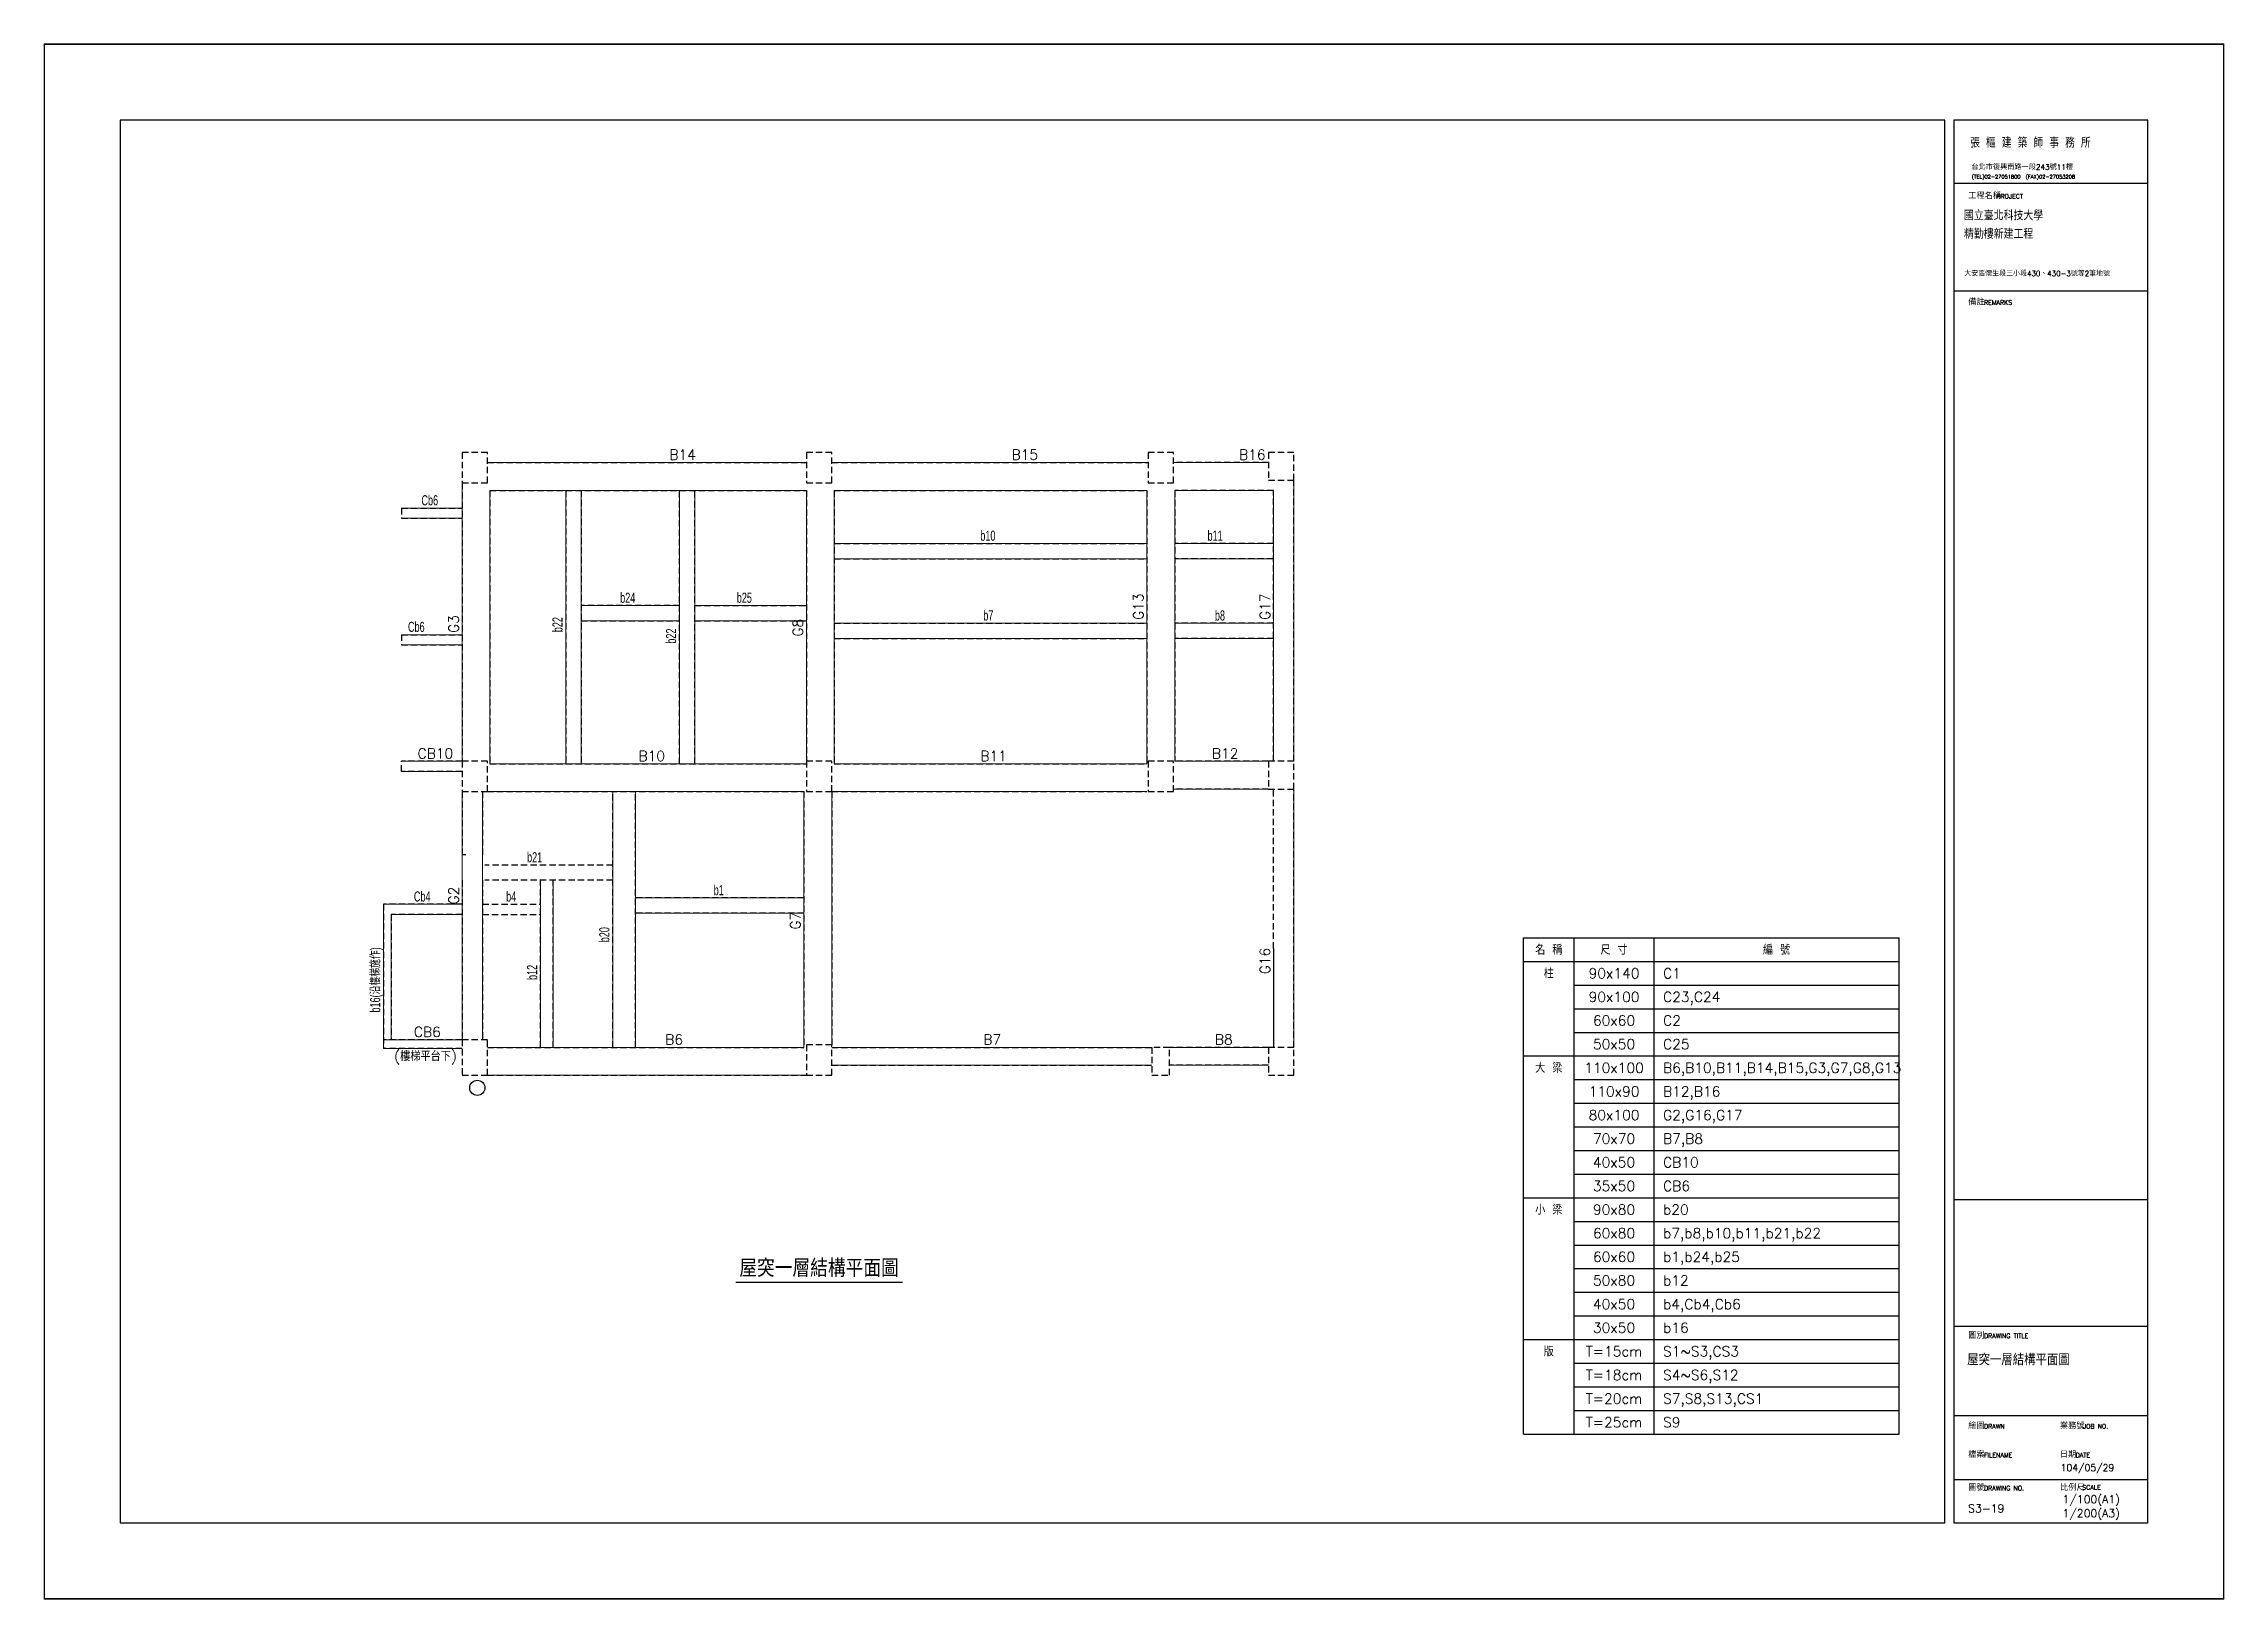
# Model space of a CAD drawing. Header units: millimetres. Extents: x -6716 to 14417, y -6142 to 137521.
# Drawn here: x -2 to 8613, y 6138 to 12283 of the extents above; entities that cross this region are included whole.
import ezdxf
from ezdxf.enums import TextEntityAlignment as Align

# ---------------------------------------------------------------- set-up
doc = ezdxf.new("R2010")
doc.units = ezdxf.units.MM
doc.header["$LTSCALE"] = 100
doc.linetypes.add('CENTER', pattern=[2, 1.25, -0.25, 0.25, -0.25])
doc.linetypes.add('HIDDEN', pattern=[0.375, 0.25, -0.125])
for name, color, linetype in [('0-BEAM01', 4, 'HIDDEN'), ('0-BEAM02', 241, 'HIDDEN'), ('0-COL0', 7, 'HIDDEN'), ('0-NOTES', 7, 'Continuous'), ('0-TEXT01', 4, 'Continuous'), ('0-TEXT02', 241, 'Continuous'), ('0-TEXTN', 4, 'Continuous'), ('0-施工圖框$0$TEXT-圖框', 3, 'Continuous'), ('0-施工圖框$0$圖框', 7, 'Continuous'), ('CTEXT', 7, 'Continuous'), ('TEXT-標題', 3, 'Continuous'), ('TITLE', 7, 'Continuous'), ('剖面', 1, 'Continuous')]:
    doc.layers.add(name, color=color, linetype=linetype)
for name, color, linetype, lineweight in [('RA-Beam-Edge2D', 65, 'Continuous', 15), ('RA-Beam-Name', 2, 'CENTER', 0), ('RA-Floor-Origin', 3, 'Continuous', 30), ('RA-Floor.BoundingBox', 55, 'Continuous', 20)]:
    doc.layers.add(name, color=color, linetype=linetype, lineweight=lineweight)
doc.styles.add('0-施工圖框$0$TXT', font='romans.shx', dxfattribs={"bigfont": 'chineset.shx'})
doc.styles.add('3-AUCAD', font='aucad.shx', dxfattribs={"width": 0.67, "height": 30, "bigfont": 'single.shx'})

msp = doc.modelspace()

# ---------------------------------------------------------------- texts
at = {"layer": '0-TEXT01', "style": '0-施工圖框$0$TXT'}
msp.add_text('(樓梯平台下)', height=40, dxfattribs=at).set_placement((1382.282173995841, 8263.312016749187))
at = {"layer": '0-TEXT02', "style": '3-AUCAD', "width": 0.67}
msp.add_text('b21', height=40, dxfattribs=at).set_placement((1907.435694300596, 9048.854468567224))
at = {"layer": '0-TEXTN', "style": '0-施工圖框$0$TXT'}
for s, p in [('名 稱', (5943.593186686868, 8703.775911125334)), ('尺 寸', (6201.333530624111, 8703.775911125334)), ('編 號', (6843.395567423814, 8703.77591112532)), ('柱', (5943.593186686891, 8610.44257776845)), ('90x140', (6201.333530624132, 8610.44257776845)), ('90x100', (6201.333530624132, 8517.109244445803)), ('60x60', (6201.33353062413, 8423.775910977007)), ('50x50', (6201.333530624132, 8330.44257771428)), ('大 梁', (5943.593186686888, 8237.109244335124)), ('110x100', (6201.333530624143, 8237.109244357229)), ('110x90', (6201.333530624116, 8143.775911054413)), ('80x100', (6201.333530624107, 8050.442577760522)), ('70x70', (6201.333530624107, 7957.10924446663)), ('40x50', (6201.333530623767, 7863.775911124395)), ('35x50', (6201.333530623767, 7770.442577820938)), ('小 梁', (5943.593186686909, 7677.109244505566)), ('90x80', (6201.333530624126, 7677.109244485892)), ('60x80', (6201.333530624126, 7583.775911040619)), ('60x60', (6201.333530624153, 7490.442577689464)), ('50x80', (6201.333530624126, 7397.10924424419)), ('40x50', (6201.333530624006, 7303.775910908956)), ('30x50', (6201.333530624006, 7210.442577557801)), ('版', (5943.593186686677, 7117.109244476565)), ('T=15cm', (6201.333530623827, 7117.109244492557)), ('T=18cm', (6201.33353062406, 7023.77591118807)), ('T=20cm', (6201.333530624058, 6930.442577888444)), ('T=25cm', (6201.333530624056, 6837.109244588818))]:
    msp.add_text(s, height=40, dxfattribs=at).set_placement(p, align=Align.MIDDLE_CENTER)
for s, p in [('C1', (6395.154857250481, 8590.442577768436)), ('C23,C24', (6395.154857250481, 8497.109244445788)), ('C2', (6395.154857250478, 8403.775910976994)), ('C25', (6395.154857250481, 8310.442577714268)), ('B6,B10,B11,B14,B15,G3,G7,G8,G13', (6395.154857250477, 8217.109244388035)), ('B12,B16', (6395.154857250512, 8123.775911003787)), ('G2,G16,G17', (6395.154857250503, 8030.442577709896)), ('B7,B8', (6395.154857250503, 7937.109244416004)), ('CB10', (6395.154857250101, 7843.775911155201)), ('CB6', (6395.154857250101, 7750.442577851744)), ('b20', (6395.154857250416, 7657.10924448563)), ('b7,b8,b10,b11,b21,b22', (6395.154857250416, 7563.775911040357)), ('b1,b24,b25', (6395.154857250443, 7470.442577689202)), ('b12', (6395.154857250416, 7377.109244243929)), ('b4,Cb4,Cb6', (6395.154857250296, 7283.775910908694)), ('b16', (6395.154857250296, 7190.442577557539)), ('S1~S3,CS3', (6395.154857250175, 7097.109244486562)), ('S4~S6,S12', (6395.154857250292, 7003.77591118209)), ('S7,S8,S13,CS1', (6395.15485725029, 6910.442577882463)), ('S9', (6395.154857250288, 6817.109244582837))]:
    msp.add_text(s, height=40, dxfattribs=at).set_placement(p)
at = {"layer": '0-施工圖框$0$TEXT-圖框', "color": 3, "style": '0-施工圖框$0$TXT'}
msp.add_text('104/05/29', height=26.88000000515021, dxfattribs=at).set_placement((7965.592879682878, 6644.368665503433))
at = {"layer": '0-施工圖框$0$圖框', "color": 4, "style": '0-施工圖框$0$TXT'}
for s, height, p in [('張 樞 建 築 師 事 務 所', 34.99999999949068, (7608.270525533291, 11871.91523200662)), ('台北市復興南路一段243號11樓', 20.99999999969441, (7612.872073444193, 11784.5079863551)), ('(TEL)02-27051800  (FAX)02-27053208', 14.69999999978609, (7614.440380500815, 11749.4033522613)), ('工程名稱', 23.99999999965075, (7600.650118345024, 11669.12675596735)), ('PROJECT', 17.99999999973807, (7711.913256959533, 11670.38727795016)), ('備註', 23.99999999965075, (7600.650118345024, 11249.55218412058)), ('REMARKS', 17.99999999973807, (7662.970736681616, 11250.81270610338)), ('圖別', 23.99999999965075, (7600.650118345063, 7167.857075998381)), ('DRAWING TITLE', 17.99999999973807, (7662.970736681655, 7169.117597981189)), ('繪圖', 23.99999999965075, (7600.650118345063, 6810.593894886673)), ('DRAWN', 17.99999999973807, (7662.970736681655, 6811.854416869481)), ('業務號', 23.99999999965075, (7962.783231929792, 6810.593894886673)), ('JOB NO.', 17.99999999973807, (8053.939764117407, 6811.854416869481)), ('檔案', 23.99999999965075, (7600.650118345063, 6697.194509203891)), ('日期', 23.99999999965075, (7962.783231929792, 6697.194509203891)), ('FILENAME', 17.99999999973807, (7662.970736681655, 6698.455031186699)), ('DATE', 17.99999999973807, (8025.103850266383, 6698.455031186699)), ('圖號', 23.99999999965075, (7600.650118345063, 6566.588249322702)), ('DRAWING NO.', 17.99999999973807, (7662.970736681655, 6567.848771305509)), ('比例尺', 23.99999999965075, (7963.572485260906, 6566.681863253998)), ('SCALE', 17.99999999973807, (8051.108884936386, 6570.976078195818))]:
    msp.add_text(s, height=height, dxfattribs=at).set_placement(p)
at = {"layer": '0-施工圖框$0$圖框', "color": 3, "style": '0-施工圖框$0$TXT'}
for s, height, p in [('精勤樓新建工程', 34.01999999950495, (7583.763868425257, 11512.17271891219)), ('國立臺北科技大學', 34.01999999950495, (7583.763868425257, 11585.11630857328)), ('大安區懷生段三小段430、430-3號等2筆地號', 20.41199999970297, (7584.911685709261, 11364.24046328436))]:
    msp.add_text(s, height=height, dxfattribs=at).set_placement(p)
at = {"layer": 'CTEXT', "style": '0-施工圖框$0$TXT'}
msp.add_text('屋突一層結構平面圖', height=70, dxfattribs=at).set_placement((3060.778383079712, 7410.767449534557), align=Align.CENTER)
at = {"layer": 'RA-Beam-Name', "style": '0-施工圖框$0$TXT'}
for s, p in [('B14', (2469.645017410322, 10638.85446117627)), ('B15', (3821.520224153253, 10638.85446117625)), ('B16', (4720.213058266861, 10638.85446117625)), ('CB10', (1474.981336260756, 9458.854465300426)), ('B10', (2347.780621463127, 9448.854223711358)), ('B11', (3697.78062144451, 9448.854349583062)), ('B12', (4612.7806214578, 9458.854343874309)), ('CB6', (1460.280627742624, 8358.854225141886)), ('B6', (2453.108498654677, 8328.854477436069)), ('B7', (3709.582460668054, 8328.854477436069)), ('B8', (4624.582460668053, 8328.85435986805))]:
    msp.add_text(s, height=40, dxfattribs=at).set_placement(p)
at = {"layer": 'RA-Beam-Name', "style": '3-AUCAD', "width": 0.67}
for s, p in [('Cb6', (1490.112362831408, 10458.8541141865)), ('b10', (3697.780621468774, 10318.8542818855)), ('b11', (4595.485561580163, 10318.85416410669)), ('b24', (2275.184500655552, 10073.85441396938)), ('b25', (2735.79186071518, 10073.85441396938)), ('Cb6', (1436.96166727638, 9958.854114186503)), ('b7', (3709.582463642451, 10003.85396119989)), ('b8', (4624.582463642723, 10003.85407897867)), ('b1', (2644.584390312694, 8918.854188902216)), ('Cb4', (1460.280631744928, 8893.85420382381)), ('b4', (1824.583307758233, 8893.854474658032))]:
    msp.add_text(s, height=40, dxfattribs=at).set_placement(p)
at = {"layer": 'RA-Beam-Name', "style": '0-施工圖框$0$TXT'}
for s, p in [('G13', (4342.344048217653, 10006.32149507183)), ('G17', (4842.344048277496, 10006.32149507183)), ('G3', (1637.344047944235, 9954.80322400062)), ('G8', (2997.344047944235, 9940.373564406256)), ('G2', (1637.344040839702, 8882.415816722789)), ('G7', (2987.344048957515, 8783.367346848623)), ('G16', (4842.344048016143, 8606.604524834784))]:
    msp.add_text(s, height=40, rotation=90, dxfattribs=at).set_placement(p)
at = {"layer": 'RA-Beam-Name', "style": '3-AUCAD', "width": 0.67}
for s, p in [('b22', (2047.344038645912, 9957.721054358426)), ('b22', (2496.09404788463, 9912.313057495416)), ('b20', (2232.348030643602, 8732.989438650537)), ('b16(沿樓梯施作)', (1327.344193815726, 8455.32888350649)), ('b12', (1947.345861224297, 8583.980516299536))]:
    msp.add_text(s, height=40, rotation=90, dxfattribs=at).set_placement(p)
at = {"layer": 'TEXT-標題', "ltscale": 200, "style": '0-施工圖框$0$TXT'}
for s, height, p in [('屋突一層結構平面圖', 45, (7596.50763054552, 7062.326917685249)), ('1/100(A1)', 31.5, (7972.977422653338, 6517.080897543493)), ('S3-19', 31.5, (7600.313393169044, 6480.81423611274)), ('1/200(A3)', 31.5, (7972.977422653338, 6461.824570355501))]:
    msp.add_text(s, height=height, dxfattribs=at).set_placement(p)

# ---------------------------------------------------------------- linework, layer by layer
at = {"layer": '0-BEAM01'}
for p, q in [((1750.778383079682, 10627.95025124798), (3010.778383079683, 10627.95025124798)), ((3110.778383079683, 10627.95025124798), (4360.778383079682, 10627.95025124798)), ((4835.778379682218, 10627.95013394604), (4460.778379682218, 10627.95013394604)), ((1650.778383079683, 10547.95013394604), (1650.778383079683, 9447.950257279479)), ((1760.778383079682, 10517.95025124798), (3010.778383079683, 10517.95025124798)), ((1760.778383079683, 10517.95025124798), (1760.778383079683, 9437.950013783078)), ((3010.778383079682, 10517.95025124798), (3010.778383079683, 9447.950251247987)), ((3120.778383079683, 10517.95025124799), (4355.778383079683, 10517.95025124799)), ((3120.778383079683, 10517.95025124798), (3120.778383079683, 9437.950139654793)), ((4355.778383079683, 10517.95025124798), (4355.778383079683, 9437.950139654795)), ((4465.778383079683, 10517.95025124798), (4465.778383079682, 9447.950133946042)), ((4855.778383079682, 10517.95013394604), (4465.778383079682, 10517.95013394604)), ((4855.778383079682, 9447.950133946042), (4855.778383079682, 10517.95025124798)), ((4935.778383079682, 9447.950133946042), (4935.778383079682, 10557.95013394604)), ((1650.778383079682, 9447.950257279479), (1410.79965556017, 9447.950255028378)), ((1410.79965556017, 9407.950254418456), (1410.79965556017, 9447.950254418456)), ((1650.778383454898, 9407.950257279479), (1410.79965556017, 9407.950255028378)), ((1760.778383079683, 9437.950013783076), (3010.778383079683, 9437.950013783076)), ((3120.778383066392, 9437.950139654793), (4355.778383066391, 9437.950139654795)), ((4835.778383079682, 9447.950133946042), (4465.778383079682, 9447.950133946042)), ((1650.778383079683, 9327.950133946042), (1650.778383079683, 9077.95023980389)), ((1730.778383079683, 9327.950133946042), (1730.778383079683, 9077.95023980389)), ((1750.778383079683, 9327.950013783076), (3000.778384092962, 9327.950013783075)), ((3000.778384092962, 9327.95018067953), (3000.778384092962, 8317.950245497517)), ((3110.778384092962, 9327.950187341958), (3110.778384092962, 8327.950175907712)), ((3110.778384092962, 9327.950139654795), (4355.778383066392, 9327.950139654793)), ((4835.778383079682, 9337.950133946042), (4460.778383079682, 9337.950133946042)), ((4855.778383139286, 8708.450133968048), (4855.778383139287, 9337.950133946042)), ((4935.778383139287, 8317.950128223996), (4935.778383139287, 9337.950133946042)), ((1650.778383079683, 8977.95023980389), (1650.778383079683, 8347.9502450491)), ((1730.778383079683, 8977.95023980389), (1730.778383079683, 8347.9502450491)), ((1650.77840210529, 8347.95001425993), (1340.778396740872, 8347.950016167279)), ((1650.778401855146, 8312.95001425993), (1340.778396490728, 8312.950016167279)), ((1750.778383079683, 8317.950246495584), (3000.778384092962, 8317.950245497517)), ((3110.778383079683, 8317.950127270322), (4375.778383079683, 8317.950246048418)), ((4835.778383068739, 8317.950128223996), (4445.778383079683, 8317.950127786502)), ((1750.778383079683, 8207.951087097848), (3010.778383079683, 8207.951086091802)), ((3110.77838306874, 8247.950245573307), (4375.778383079683, 8247.950245573307)), ((4835.778383068739, 8247.950128223996), (4445.778383079683, 8247.950127769083))]:
    msp.add_line(p, q, dxfattribs=at)
at = {"layer": '0-BEAM01', "linetype": 'Continuous'}
msp.add_line((4855.778383139286, 8708.450133968048), (4855.778383594862, 8317.950128223996), dxfattribs=at)
at = {"layer": '0-BEAM02'}
for p, q in [((2060.77837378136, 10517.95025124798), (2060.778373781361, 9437.950013783078)), ((2120.778373781361, 10517.95025124798), (2120.778373781361, 9437.950013783078)), ((2509.528383020078, 9437.950013783078), (2509.528383020079, 10517.95025124798)), ((2569.528383020078, 9437.950013783078), (2569.528383020079, 10517.95025124798)), ((1410.777152422698, 10447.94992032299), (1650.77837193373, 10447.94992318402)), ((1410.777152422698, 10447.94992032299), (1410.777152422698, 10407.949920323)), ((1410.777152899532, 10407.94992032299), (1650.778372410565, 10407.94992318402)), ((3120.778383079682, 10307.94995322479), (4355.778383079683, 10307.94995322474)), ((4855.778383079682, 10307.94995417842), (4465.778383079682, 10307.94995417842)), ((3120.778383079682, 10247.94995322479), (4355.778383079683, 10247.94995322474)), ((4855.778383079682, 10247.94995417842), (4465.778383079682, 10247.94995417842)), ((2509.528383020078, 10062.9502040411), (2120.778373781361, 10062.9502040411)), ((2120.778373781361, 10002.9502040411), (2509.528383020078, 10002.9502040411)), ((2569.528383020078, 10062.9502040411), (3010.778383079683, 10062.9502040411)), ((2569.528383020078, 10002.9502040411), (3010.778383079683, 10002.9502040411)), ((1410.777163211023, 9947.949920322993), (1650.778382722055, 9947.949923184016)), ((1410.777163211023, 9947.949920322993), (1410.777163211023, 9907.949920322997)), ((1410.777163687857, 9907.949920322993), (1650.77838319889, 9907.949923184016)), ((3120.778383353101, 9992.949729337133), (4355.778383353102, 9992.949729337133)), ((3120.778383353101, 9932.949729337162), (4355.778383353102, 9932.94972933716)), ((4855.7783833531, 9992.949730290855), (4465.7783833531, 9992.949730290838)), ((4855.7783833531, 9932.949730290855), (4465.7783833531, 9932.949730290837)), ((2245.782237105056, 8317.950246100347), (2245.782237105078, 9327.950013783076)), ((2335.782237105057, 8317.950246028486), (2335.782237105079, 9327.950013783076)), ((2245.782237105071, 9037.950281159312), (1740.778378166205, 9037.95023980389)), ((2245.782237105071, 8977.95028115931), (1740.778383079683, 8977.95023980389)), ((1960.780067685758, 8317.950246327908), (1960.780067685756, 8977.950257820114)), ((2010.780067685758, 8317.950246287985), (2010.780067685756, 8977.950257820114)), ((1650.778383079683, 8882.950009960305), (1340.778403643285, 8882.949977830753)), ((1340.778403643285, 8882.949977830767), (1340.778395835077, 8312.950016167279)), ((1730.778392944251, 8882.95024647961), (1960.780061993514, 8882.950239110933)), ((3000.778384092962, 8907.949957039453), (2335.782237036037, 8907.949957039455)), ((1650.778387293395, 8842.950009960305), (1370.778403183979, 8842.94998099105)), ((1370.778403183979, 8842.94998099105), (1370.778396236971, 8347.950015979675)), ((1730.778391662752, 8842.95024647961), (1960.780060712014, 8842.950239110933)), ((3000.778384092963, 8847.949957039455), (2335.782237036036, 8847.949957039453))]:
    msp.add_line(p, q, dxfattribs=at)
at = {"layer": '0-COL0'}
for points in [[(1650.778383079683, 10667.95013394604), (1650.778383079683, 10547.95013394604), (1750.778383079683, 10547.95013394604), (1750.778383079683, 10667.95013394604), (1650.778383079683, 10667.95013394604)], [(3010.778383079683, 10667.95013299237), (3010.778383079683, 10547.95013299237), (3110.778383079683, 10547.95013299237), (3110.778383079683, 10667.95013299237), (3010.778383079683, 10667.95013299237)], [(4360.778383079682, 10667.95013394604), (4360.778383079682, 10547.95013394604), (4460.778383079682, 10547.95013394604), (4460.778383079682, 10667.95013394604), (4360.778383079682, 10667.95013394604)], [(4835.778383068739, 10667.95013394604), (4835.778383068739, 10557.95013394604), (4935.778383068739, 10557.95013394604), (4935.778383068739, 10667.95013394604), (4835.778383068739, 10667.95013394604)], [(1650.778383079683, 9447.95013394604), (1650.778383079683, 9327.95013394604), (1750.778383079683, 9327.95013394604), (1750.778383079683, 9447.95013394604), (1650.778383079683, 9447.95013394604)], [(3010.778383079683, 9447.950132992366), (3010.778383079683, 9327.950132992366), (3110.778383079683, 9327.950132992366), (3110.778383079683, 9447.950132992366), (3010.778383079683, 9447.950132992366)], [(4360.778383079682, 9447.95013394604), (4360.778383079682, 9327.95013394604), (4460.778383079682, 9327.95013394604), (4460.778383079682, 9447.95013394604), (4360.778383079682, 9447.95013394604)], [(4835.778383068739, 9447.95013394604), (4835.778383068739, 9337.95013394604), (4935.778383068739, 9337.95013394604), (4935.778383068739, 9447.95013394604), (4835.778383068739, 9447.95013394604)], [(1650.778386536752, 8347.9502450491), (1650.778383079683, 8207.950128223996), (1750.778383079683, 8207.950128223996), (1750.778383079683, 8347.9502450491), (1650.778386536752, 8347.9502450491)], [(3010.778383079683, 8327.950127270322), (3010.778383079683, 8207.950127270322), (3110.778383079683, 8207.950127270322), (3110.778383079683, 8327.950127270322), (3010.778383079683, 8327.950127270322)], [(4375.778383079683, 8207.950019981958), (4445.778383079683, 8207.950019981958), (4445.778383079683, 8317.950019981958), (4375.778383079683, 8317.950020935632), (4375.778383079683, 8207.950019981958)], [(4835.778383068739, 8317.950128223996), (4835.778383068739, 8207.950128223996), (4935.778383068739, 8207.950128223996), (4935.778383068739, 8317.950128223996), (4835.778383068739, 8317.950128223996)]]:
    msp.add_lwpolyline(points, dxfattribs=at)
at = {"layer": '0-NOTES'}
for p, q in [((5843.752125758627, 6790.442578423947), (5843.752125758566, 8750.442577791977)), ((5843.752125758566, 8750.442577791977), (7327.558321214678, 8750.442577791977)), ((6043.434247615405, 6790.442578423947), (6043.434247615344, 8750.442577791977)), ((6359.232813632938, 6790.442578423947), (6359.232813632935, 8750.442577791977)), ((7327.558321214601, 6790.44257840938), (7327.558321214678, 8750.442577791977)), ((5843.752125758566, 8657.109244458663), (7327.558321214678, 8657.109244458663)), ((5843.752125758544, 8283.775911098654), (7327.558321214671, 8283.775911098654)), ((5843.752125758549, 7723.775911172427), (7327.558321214618, 7723.775911172427)), ((5843.752125758433, 7163.775911143236), (7327.558321214517, 7163.775911142756)), ((5843.752125758627, 6790.442578423947), (7327.558321214594, 6790.442578423932))]:
    msp.add_line(p, q, dxfattribs=at)
at = {"layer": '0-NOTES', "color": 3}
for p, q in [((6043.434247615453, 8563.775911092902), (7327.558321214795, 8563.775911092902)), ((6043.434247615451, 8470.442577624106), (7327.558321214792, 8470.442577624106)), ((6043.434247615453, 8377.10924436138), (7327.558321214795, 8377.10924436138)), ((6043.434247615322, 8190.442577699141), (7327.558321214657, 8190.442577699141)), ((6043.434247615322, 8097.109244405249), (7327.558321214657, 8097.109244405249)), ((6043.434247615322, 8003.775911111357), (7327.558321214657, 8003.775911111357)), ((6043.434247615257, 7910.442577817464), (7327.558321214598, 7910.442577817464)), ((6043.434247615224, 7817.109244523571), (7327.558321214566, 7817.109244523571)), ((6043.434247615338, 7630.442577830193), (7327.558321214679, 7630.442577830193)), ((6043.434247615349, 7537.109244487959), (7327.55832121469, 7537.109244487959)), ((6043.434247615367, 7443.775911136804), (7327.558321214708, 7443.775911136804)), ((6043.434247615392, 7350.44257778565), (7327.558321214734, 7350.44257778565)), ((6043.434247615392, 7257.109244434495), (7327.558321214734, 7257.109244434495)), ((6043.434247615177, 7070.442577843144), (7327.558321214431, 7070.44257784313)), ((6043.434247615175, 6977.109244543518), (7327.558321214429, 6977.109244543503)), ((6043.434247615173, 6883.775911243892), (7327.558321214427, 6883.775911243877))]:
    msp.add_line(p, q, dxfattribs=at)
at = {"layer": '0-施工圖框$0$圖框', "color": 1}
for p, q in [((8310.000024596713, 11980.00003766151), (7544.147236793338, 11980.00003766151)), ((7544.147236793338, 11980.00003766151), (7544.147236793422, 7715.932897285204)), ((8310.000024596797, 7715.932897285204), (8310.000024596713, 11980.00003766151)), ((8310.000024596713, 11730.00003766515), (7544.147236793338, 11730.00003766515)), ((8310.000024596713, 11305.00003767134), (7544.147236793338, 11305.00003767134)), ((7544.147236793298, 7715.932897285194), (7544.147236793377, 6440.000037742123)), ((8310.000024596713, 7715.932897285204), (7544.147236793298, 7715.932897285204)), ((8310.000024596753, 6440.000037742123), (8310.000024596713, 7715.932897285194)), ((8310.000024596753, 7215.93289729248), (7544.147236793377, 7215.93289729248)), ((8310.000024596753, 6862.641755464782), (7544.147236793377, 6862.641755464782)), ((8310.000024596753, 6609.132928683915), (7544.147236793377, 6609.132928683915)), ((7544.147236793377, 6440.000037742123), (8310.000024596753, 6440.000037742123))]:
    msp.add_line(p, q, dxfattribs=at)
at = {"layer": 'Defpoints'}
for points in [[(2.362934170718888e-05, 6140.000037746488), (8610.000024631678, 6140.000037746488), (8610.000024631678, 12280.00003765713), (2.362934170718888e-05, 12280.00003765713)], [(300.0000236642663, 6440.000037742123), (7508.419288277732, 6440.000037742123), (7508.419288277732, 11980.00003766151), (300.0000236642663, 11980.00003766151)]]:
    msp.add_lwpolyline(points, close=True, dxfattribs=at)
at = {"layer": 'RA-Beam-Edge2D'}
for p, q in [((1750.778383079682, 10627.95025124798), (3010.778383079683, 10627.95025124798)), ((3110.778383079683, 10627.95025124798), (4360.778383079682, 10627.95025124798)), ((4460.778379682218, 10627.95013394604), (4835.778379682218, 10627.95013394604)), ((1650.778383079683, 9447.950257279479), (1650.778383079683, 10547.95013394604)), ((1760.778383079683, 9437.950013783078), (1760.778383079683, 10517.95025124798)), ((1760.778383079682, 10517.95025124798), (3010.778383079683, 10517.95025124798)), ((2060.778373781361, 9437.950013783078), (2060.77837378136, 10517.95025124798)), ((2120.778373781361, 9437.950013783078), (2120.778373781361, 10517.95025124798)), ((2509.528383020078, 9437.950013783078), (2509.528383020079, 10517.95025124798)), ((2569.528383020078, 9437.950013783078), (2569.528383020079, 10517.95025124798)), ((3010.778383079683, 9447.950251247987), (3010.778383079682, 10517.95025124798)), ((3120.778383079683, 9437.950139654793), (3120.778383079683, 10517.95025124798)), ((3120.778383079683, 10517.95025124799), (4355.778383079683, 10517.95025124799)), ((4355.778383079683, 9437.950139654795), (4355.778383079683, 10517.95025124798)), ((4465.778383079682, 9447.950133946042), (4465.778383079683, 10517.95025124798)), ((4465.778383079682, 10517.95013394604), (4855.778383079682, 10517.95013394604)), ((4855.778383079682, 9447.950133946042), (4855.778383079682, 10517.95025124798)), ((4935.778383079682, 9447.950133946042), (4935.778383079682, 10557.95013394604)), ((1410.777152422698, 10447.94992032299), (1650.77837193373, 10447.94992318402)), ((1410.777152899532, 10407.94992032299), (1650.778372410565, 10407.94992318402)), ((3120.778383079682, 10307.94995322479), (4355.778383079683, 10307.94995322474)), ((4465.778383079682, 10307.94995417842), (4855.778383079682, 10307.94995417842)), ((3120.778383079682, 10247.94995322479), (4355.778383079683, 10247.94995322474)), ((4465.778383079682, 10247.94995417842), (4855.778383079682, 10247.94995417842)), ((2120.778373781361, 10062.9502040411), (2509.528383020078, 10062.9502040411)), ((2120.778373781361, 10002.9502040411), (2509.528383020078, 10002.9502040411)), ((2569.528383020078, 10062.9502040411), (3010.778383079683, 10062.9502040411)), ((2569.528383020078, 10002.9502040411), (3010.778383079683, 10002.9502040411)), ((1410.777163211023, 9947.949920322993), (1650.778382722055, 9947.949923184016)), ((1410.777163687857, 9907.949920322993), (1650.77838319889, 9907.949923184016)), ((3120.778383353101, 9992.949729337133), (4355.778383353102, 9992.949729337133)), ((3120.778383353101, 9932.949729337162), (4355.778383353102, 9932.94972933716)), ((4465.7783833531, 9992.949730290838), (4855.7783833531, 9992.949730290855)), ((4465.7783833531, 9932.949730290837), (4855.7783833531, 9932.949730290855)), ((1410.79965556017, 9447.950255028378), (1650.778383079682, 9447.950257279479)), ((1410.79965556017, 9407.950255028378), (1650.778383454898, 9407.950257279479)), ((1760.778383079683, 9437.950013783076), (3010.778383079683, 9437.950013783076)), ((3120.778383066392, 9437.950139654793), (4355.778383066391, 9437.950139654795)), ((4465.778383079682, 9447.950133946042), (4835.778383079682, 9447.950133946042)), ((1750.778383079683, 9327.950013783076), (3000.778384092962, 9327.950013783075)), ((2245.782237105056, 8317.950246100347), (2245.782237105078, 9327.950013783076)), ((2335.782237105057, 8317.950246028486), (2335.782237105079, 9327.950013783076)), ((3000.778384092962, 8317.950245497517), (3000.778384092962, 9327.95018067953)), ((3110.778384092962, 8327.950175907712), (3110.778384092962, 9327.950187341958)), ((3110.778384092962, 9327.950139654795), (4355.778383066392, 9327.950139654793)), ((4460.778383079682, 9337.950133946042), (4835.778383079682, 9337.950133946042)), ((4935.778383139287, 8317.950128223996), (4935.778383139287, 9337.950133946042)), ((1960.780067685758, 8317.950246327908), (1960.780067685756, 8977.950257820114)), ((2010.780067685758, 8317.950246287985), (2010.780067685756, 8977.950257820114)), ((1340.778403643285, 8882.949977830753), (1650.778383079683, 8882.950009960305)), ((1340.778395835077, 8312.950016167279), (1340.778403643285, 8882.949977830767)), ((2335.782237036037, 8907.949957039455), (3000.778384092962, 8907.949957039453)), ((1370.778403183979, 8842.94998099105), (1650.778387293395, 8842.950009960305)), ((1370.778396236971, 8347.950015979675), (1370.778403183979, 8842.94998099105)), ((2335.782237036036, 8847.949957039453), (3000.778384092963, 8847.949957039455)), ((4855.778383594862, 8317.950128223996), (4855.778383139286, 8708.450133968048)), ((1340.778396740872, 8347.950016167279), (1650.77840210529, 8347.95001425993)), ((1340.778396490728, 8312.950016167279), (1650.778401855146, 8312.95001425993)), ((1750.778383079683, 8317.950246495584), (3000.778384092962, 8317.950245497517)), ((3110.778383079683, 8317.950127270322), (4375.778383079683, 8317.950246048418)), ((4445.778383079683, 8317.950127786502), (4835.778383068739, 8317.950128223996)), ((1750.778383079683, 8207.951087097848), (3010.778383079683, 8207.951086091802)), ((3110.77838306874, 8247.950245573307), (4375.778383079683, 8247.950245573307)), ((4445.778383079683, 8247.950127769083), (4835.778383068739, 8247.950128223996))]:
    msp.add_line(p, q, dxfattribs=at)
for points in [[(1650.778383079683, 8347.9502450491), (1650.778383079683, 9327.950133946042), (1650.778383079683, 9077.95023980389), (1650.778383079683, 9327.950133946042)], [(1730.778383079683, 8347.9502450491), (1730.778383079683, 9327.950133946042), (1730.778383079683, 9077.95023980389), (1730.778383079683, 9327.950133946042)]]:
    msp.add_lwpolyline(points, dxfattribs=at)
at = {"layer": 'RA-Floor-Origin'}
msp.add_circle((1710.778383079682, 8157.950250986964), 30, dxfattribs=at)
at = {"layer": 'RA-Floor.BoundingBox', "const_width": 5}
msp.add_lwpolyline([(2.362934174016118e-05, 12280.00003765713), (8610.000024631678, 12280.00003765713), (8610.000024631678, 6140.000037746489), (2.362934174016118e-05, 6140.000037746489)], close=True, dxfattribs=at)
at = {"layer": 'TITLE', "color": 1}
msp.add_line((2731.638995774978, 7390.767449534557), (3389.917770384388, 7390.767449534557), dxfattribs=at)
at = {"layer": '剖面'}
msp.add_lwpolyline([(1665.778381887591, 9077.95023980389), (1650.778383079683, 9077.95023980389)], dxfattribs=at)

msp.set_redraw_order([(e.dxf.handle, doc.entitydb.next_handle()) for e in msp.query("TEXT MTEXT ATTDEF DIMENSION ARC_DIMENSION")])  # texts and dimensions are drawn at this point

doc.saveas('drawing.dxf')
